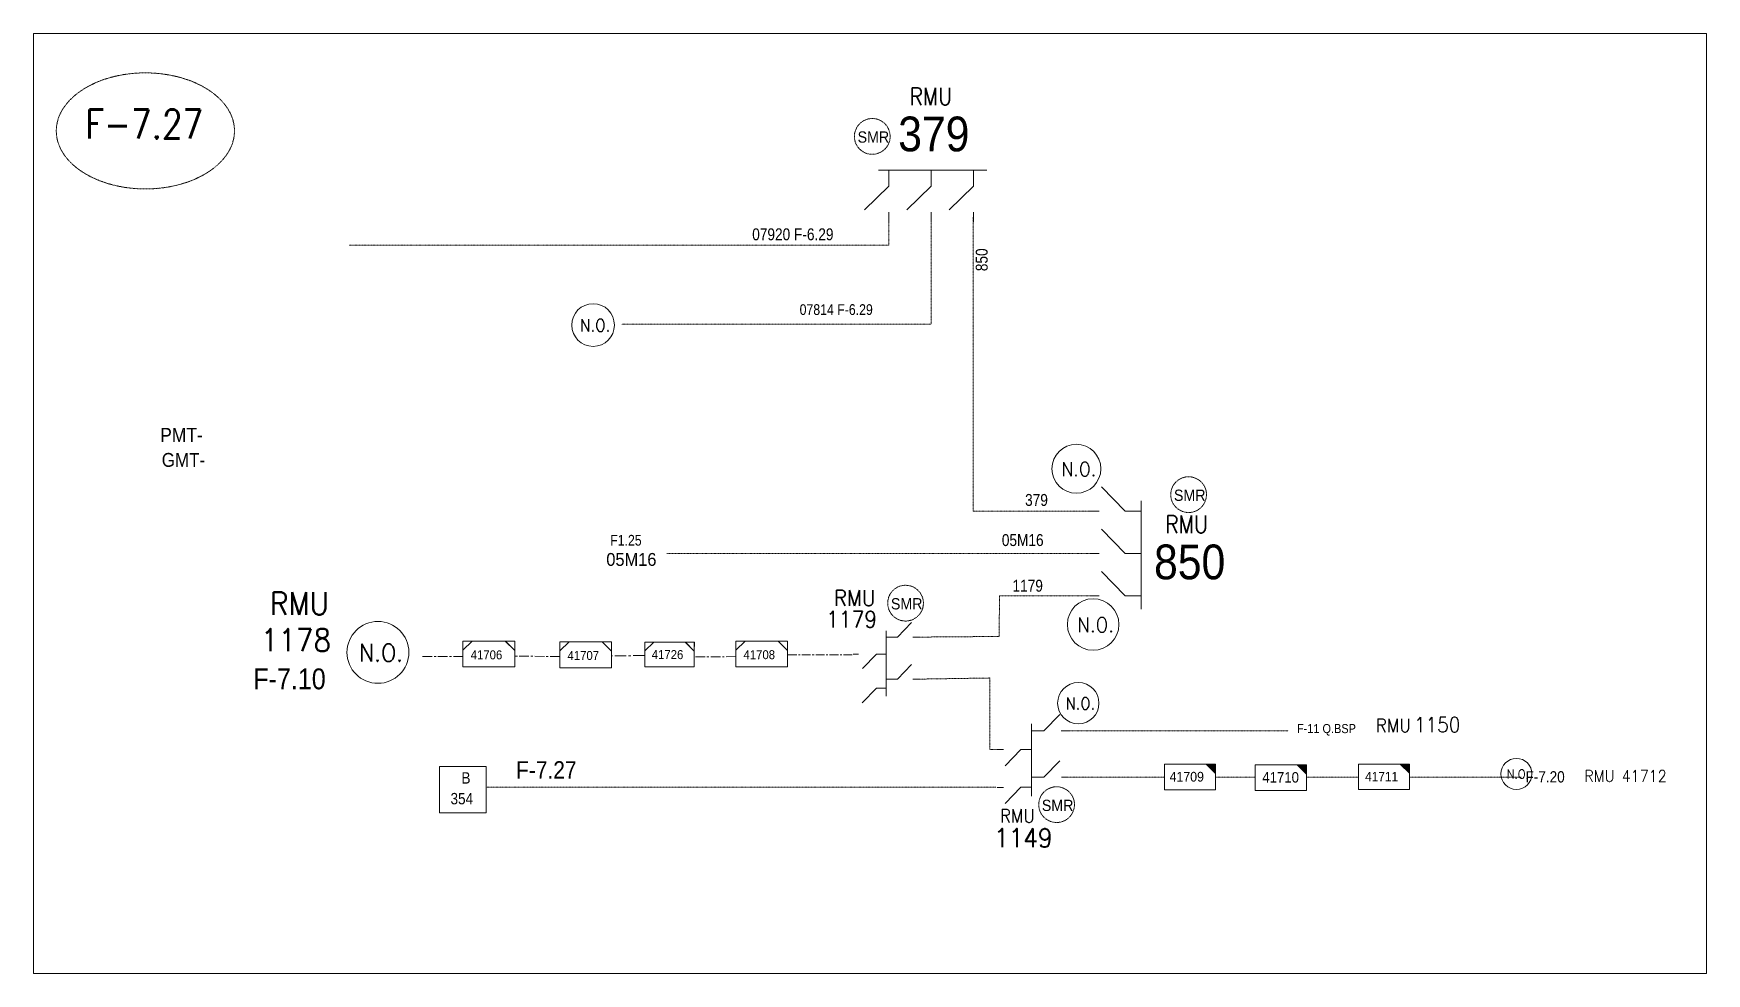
# Model space of a CAD drawing. Header units: metres. Extents: x 65984 to 144644, y -19036 to 23726.
# Drawn here: x 99461 to 100763, y -4875 to -4144 of the extents above; entities that cross this region are included whole.
import ezdxf
from ezdxf.enums import TextEntityAlignment as Align

# ---------------------------------------------------------------- set-up
doc = ezdxf.new("R2010")
doc.units = ezdxf.units.M
doc.header["$MEASUREMENT"] = 0
doc.linetypes.add('( Center )', pattern=[2, 1.25, -0.25, 0.25, -0.25])
doc.linetypes.add('DGN Style 3', pattern=[0.013877, 0, -0.013877])
doc.layers.get('0').update_dxf_attribs({"color": 95, "lineweight": 40})
for name, color, linetype, lineweight in [('d_eos', 111, 'Continuous', 40), ('d_eos no', 121, 'Continuous', 40), ('d_switch', 95, 'Continuous', 40), ('d_tf no', 6, 'Continuous', 40), ('d_ug cable', 95, 'Continuous', 40), ('d_unit sub', 7, 'Continuous', 40), ('FDR  1  16', 234, 'Continuous', 40), ('fedr no', 95, 'Continuous', 40), ('GRID STATION  04', 7, 'Continuous', 40), ('Level 37', 7, 'Continuous', 0), ('O H MAIN FEEDER', 4, 'Continuous', 100), ('SW N O', 114, 'Continuous', 30)]:
    doc.layers.add(name, color=color, linetype=linetype, lineweight=lineweight)
doc.styles.add('NASKHF', font='naskhf.shx', dxfattribs={"height": 8})
doc.styles.add('Style-Arial', font='arial.ttf')
doc.styles.add('Style-ENGINEERING', font='ENGINEERING.shx')
doc.styles.add('Style-msdefault', font='msdefault.shx')
doc.styles.add('Style-simplex', font='simplex.shx')
doc.styles.add('Style-STANDARD', font='STANDARD.shx')

msp = doc.modelspace()

# ---------------------------------------------------------------- texts
at = {"layer": 'd_eos no', "color": 7, "linetype": 'Continuous', "lineweight": 13, "style": 'Style-Arial', "width": 0.88}
for s, height, p in [('PMT-', 11.06, (99559.8, -4450.5)), ('GMT-', 10.78, (99561, -4470))]:
    msp.add_text(s, height=height, dxfattribs=at).set_placement(p, align=Align.TOP_LEFT)
at = {"layer": 'd_eos no', "color": 2, "linetype": 'Continuous', "lineweight": 13, "style": 'Style-Arial', "width": 0.88}
msp.add_text('850', height=27.04, dxfattribs=at).set_placement((100333, -4541.2), align=Align.TOP_LEFT)
at = {"layer": 'd_switch', "color": 55, "linetype": 'Continuous', "lineweight": 13, "style": 'Style-ENGINEERING', "width": 0.857143}
for s, height, p in [('07920 F-6.29', 9.274, (100020.4, -4295.3)), ('07814 F-6.29', 8.346, (100057.3, -4354.3)), ('F1.25', 8.35, (99909.9, -4533.7))]:
    msp.add_text(s, height=height, dxfattribs=at).set_placement(p, align=Align.TOP_LEFT)
at = {"layer": 'd_switch', "color": 251, "linetype": 'Continuous', "lineweight": 30, "style": 'Style-ENGINEERING', "width": 0.857143}
msp.add_text('850', height=9.27, rotation=90, dxfattribs=at).set_placement((100194.3, -4328.6), align=Align.TOP_LEFT)
at = {"layer": 'd_switch', "color": 7, "linetype": 'Continuous', "lineweight": 30, "style": 'Style-ENGINEERING', "width": 0.857143}
for s, p in [('379', (100232.7, -4501.9)), ('05M16', (100214.6, -4533.1)), ('1179', (100222.9, -4568.6))]:
    msp.add_text(s, height=9.27, dxfattribs=at).set_placement(p, align=Align.TOP_LEFT)
at = {"layer": 'd_switch', "color": 2, "linetype": 'Continuous', "lineweight": 13, "style": 'Style-msdefault', "width": 0.9}
for s, height, p in [('F-7.10', 16.22, (99632.2, -4637.6)), ('F-11 Q.BSP', 7.07, (100444.2, -4680.8)), ('F-7.27', 13.52, (99836.7, -4709.7)), ('F-7.20', 8.77, (100622, -4717.5))]:
    msp.add_text(s, height=height, dxfattribs=at).set_placement(p, align=Align.TOP_LEFT)
at = {"layer": 'd_tf no', "color": 1, "linetype": 'Continuous', "lineweight": 13, "style": 'Style-msdefault', "width": 0.945946}
for p in [(100102.4, -4219.9), (100348.5, -4498.5), (100128.3, -4582.9), (100245.7, -4739.7)]:
    msp.add_text('SMR', height=8.75, dxfattribs=at).set_placement(p, align=Align.TOP_LEFT)
at = {"layer": 'd_tf no', "color": 7, "linetype": 'Continuous', "lineweight": 40, "style": 'Style-msdefault', "width": 0.953514}
msp.add_text('05M16', height=10, dxfattribs=at).set_placement((99906.9, -4547.8), align=Align.TOP_LEFT)
at = {"layer": 'd_tf no', "color": 5, "linetype": 'Continuous', "lineweight": 13, "style": 'Style-msdefault', "width": 0.945946}
for s, height, p in [('41706', 6.98, (99801.4, -4623.5)), ('41707', 6.98, (99876.7, -4624)), ('41726', 7, (99942.2, -4623.3)), ('41708', 6.98, (100013.6, -4623.4))]:
    msp.add_text(s, height=height, dxfattribs=at).set_placement(p, align=Align.TOP_LEFT)
at = {"layer": 'd_tf no', "color": 55, "linetype": 'Continuous', "lineweight": 13, "style": 'Style-msdefault', "width": 0.945946}
for s, height, p in [('41709', 7.6, (100345.1, -4718)), ('41710', 8.12, (100417.2, -4718.2))]:
    msp.add_text(s, height=height, dxfattribs=at).set_placement(p, align=Align.TOP_LEFT)
at = {"layer": 'd_tf no', "color": 55, "linetype": 'Continuous', "lineweight": 13, "insert": (100497.2, -4718), "char_height": 7.305, "attachment_point": 1, "style": 'NASKHF'}
msp.add_mtext('\\Fmsdefault;\\H1x;\\W0.945946;41711\\P', dxfattribs=at)
at = {"layer": 'fedr no', "color": 6, "linetype": 'Continuous', "lineweight": 13, "style": 'Style-STANDARD', "width": 0.909091}
msp.add_text('F-7.27', height=22.63, dxfattribs=at).set_placement((99547.5, -4214.2), align=Align.MIDDLE_CENTER)
at = {"layer": 'GRID STATION  04', "color": 121, "linetype": 'Continuous', "lineweight": 13, "style": 'Style-msdefault', "width": 0.888889}
for s, p in [('B', (99794.2, -4718.3)), ('354', (99785.7, -4734.4))]:
    msp.add_text(s, height=8.86, dxfattribs=at).set_placement(p, align=Align.TOP_LEFT)
at = {"layer": 'Level 37', "color": 2, "linetype": 'Continuous', "lineweight": 13, "style": 'Style-simplex', "width": 0.854701}
msp.add_text('RMU', height=13.5, dxfattribs=at).set_placement((100358.4, -4525.5), align=Align.MIDDLE_CENTER)
at = {"layer": 'Level 37', "color": 7, "linetype": 'Continuous', "lineweight": 13, "ltscale": 2.0736, "style": 'Style-simplex', "width": 0.909091}
for s, p in [('RMU', (99668.2, -4587.1)), ('1178', (99665.5, -4615.5))]:
    msp.add_text(s, height=17.52, dxfattribs=at).set_placement(p, align=Align.MIDDLE_CENTER)
at = {"layer": 'Level 37', "color": 2, "linetype": 'Continuous', "lineweight": 13, "ltscale": 1.375482, "style": 'Style-simplex', "width": 0.909091}
msp.add_text('RMU', height=12.32, dxfattribs=at).set_placement((100100.2, -4582.8), align=Align.MIDDLE_CENTER)
at = {"layer": 'Level 37', "color": 2, "linetype": 'Continuous', "lineweight": 13, "ltscale": 1.410088, "style": 'Style-simplex', "width": 0.909091}
msp.add_text('1179', height=12.76, dxfattribs=at).set_placement((100097.7, -4599.4), align=Align.MIDDLE_CENTER)
at = {"layer": 'Level 37', "color": 7, "linetype": 'Continuous', "lineweight": 13, "ltscale": 1.479922, "style": 'Style-simplex', "width": 0.909091}
msp.add_text('RMU', height=10.42, dxfattribs=at).set_placement((100519.2, -4681.9), align=Align.MIDDLE_CENTER)
at = {"layer": 'Level 37', "color": 7, "linetype": 'Continuous', "lineweight": 13, "ltscale": 1.487889, "style": 'Style-simplex', "width": 0.909091}
msp.add_text('1150', height=11.56, dxfattribs=at).set_placement((100553.3, -4681.3), align=Align.MIDDLE_CENTER)
at = {"layer": 'Level 37', "color": 7, "linetype": 'Continuous', "lineweight": 13, "ltscale": 1.227832, "style": 'Style-simplex', "width": 0.909091}
msp.add_text('RMU 41712', height=8.99, dxfattribs=at).set_placement((100699.8, -4721.3), align=Align.MIDDLE_CENTER)
at = {"layer": 'Level 37', "color": 2, "linetype": 'Continuous', "lineweight": 13, "ltscale": 1.394836, "style": 'Style-simplex', "width": 0.909091}
msp.add_text('RMU', height=10.38, dxfattribs=at).set_placement((100226.7, -4752.3), align=Align.MIDDLE_CENTER)
at = {"layer": 'Level 37', "color": 2, "linetype": 'Continuous', "lineweight": 13, "ltscale": 1.728, "style": 'Style-simplex', "width": 0.909091}
msp.add_text('1149', height=14.6, dxfattribs=at).set_placement((100231.3, -4769.4), align=Align.MIDDLE_CENTER)

# ---------------------------------------------------------------- blocks, each defined once
blk = doc.blocks.new('*U1071')
at = {"layer": 'd_eos', "color": 2, "linetype": 'Continuous', "lineweight": 13, "ltscale": 1.725861}
for p, q in [((2.81, 10.59), (-3.99, 17.6)), ((-4.63, 10.59), (-7.46, 10.59)), ((7.46, 10.59), (2.81, 10.59)), ((7.46, 13.65), (7.46, -17.57)), ((2.81, -1.55), (-3.99, 5.45)), ((-4.63, -1.55), (-7.46, -1.55)), ((7.46, -1.55), (2.81, -1.55)), ((2.81, -13.69), (-3.99, -6.69)), ((-4.64, -13.69), (-7.46, -13.69)), ((7.46, -13.7), (2.81, -13.7))]:
    blk.add_line(p, q, dxfattribs=at)
blk = doc.blocks.new('*U1073')
at = {"layer": 'd_eos', "color": 2, "linetype": 'Continuous', "lineweight": 13, "ltscale": 1.725861}
for p, q in [((2.81, 10.59), (-3.99, 17.6)), ((-4.63, 10.59), (-7.46, 10.59)), ((7.46, 10.59), (2.81, 10.59)), ((7.46, 13.65), (7.46, -17.57)), ((2.81, -1.55), (-3.99, 5.45)), ((-4.63, -1.55), (-7.46, -1.55)), ((7.46, -1.55), (2.81, -1.55)), ((2.81, -13.69), (-3.99, -6.69)), ((-4.64, -13.69), (-7.46, -13.69)), ((7.46, -13.7), (2.81, -13.7))]:
    blk.add_line(p, q, dxfattribs=at)
blk = doc.blocks.new('*U1072')
at = {"layer": 'd_eos', "color": 2, "linetype": 'Continuous', "lineweight": 13, "ltscale": 1.725861, "rotation": 90.00000000000006}
blk.add_blockref('*U1073', (0.01, -13.09), dxfattribs=at)
at = {"layer": 'd_eos no', "color": 2, "linetype": 'Continuous', "lineweight": 13, "style": 'Style-Arial', "width": 0.88}
blk.add_text('379', height=10, dxfattribs=at).set_placement((-7.93, 9.78), align=Align.TOP_LEFT)
at = {"layer": 'Level 37', "color": 2, "linetype": 'Continuous', "lineweight": 13, "style": 'Style-simplex', "width": 0.854701}
blk.add_text('RMU', height=4.993, dxfattribs=at).set_placement((1.48, 15.57), align=Align.MIDDLE_CENTER)
blk = doc.blocks.new('*U893')
at = {"layer": 'SW N O', "color": 3, "lineweight": 13}
blk.add_circle((0, 0.01), 16.84, dxfattribs=at)
at = {"layer": 'SW N O', "color": 3, "lineweight": 13, "style": 'Style-STANDARD'}
blk.add_text('N.O.', height=9.6, dxfattribs=at).set_placement((1.68, -0.17), align=Align.MIDDLE_CENTER)
blk = doc.blocks.new('*U3795')
at = {"layer": 'SW N O', "color": 1, "lineweight": 13}
blk.add_circle((0, 0), 16.8, dxfattribs=at)
at = {"layer": 'SW N O', "color": 1, "lineweight": 13, "style": 'Style-STANDARD'}
blk.add_text('N.O.', height=9.6, dxfattribs=at).set_placement((1.7, -0.2), align=Align.MIDDLE_CENTER)
blk = doc.blocks.new('TF_8')
at = {"color": 0, "linetype": 'ByBlock', "lineweight": -2}
blk.add_line((6.3, 4.95), (9.9, 1.35), dxfattribs=at)
blk.add_3dface([(-10.1, 4.95), (9.9, 4.95), (9.9, -5.05), (-10.1, -5.05)], dxfattribs=at)
blk = doc.blocks.new('*U4140')
at = {"layer": 'd_unit sub', "color": 5, "linetype": 'Continuous', "lineweight": 13, "flags": 128}
for points in [[(-9.48, 1.38), (-6.07, 4.73), (-9.48, 4.73)], [(9.49, 1.32), (6.02, 4.73), (9.5, 4.73)]]:
    blk.add_lwpolyline(points, close=True, dxfattribs=at)
at = {"layer": 'd_unit sub', "color": 5, "linetype": 'Continuous', "lineweight": 13, "xscale": 0.94866334575076, "yscale": 0.94866334575076, "zscale": 0.217290168122483, "rotation": 359.9999999999999}
blk.add_blockref('TF_8', (0.1, 0.04), dxfattribs=at)
blk = doc.blocks.new('exist.us-1000kva')
at = {"color": 0, "linetype": 'ByBlock', "lineweight": -2, "flags": 128}
blk.add_lwpolyline([(40, 12.9), (32.8, 20), (40, 20)], close=True, dxfattribs=at)
at = {"color": 0, "linetype": 'ByBlock', "lineweight": -2, "extrusion": (0, 0, -1)}
blk.add_solid([(-40, 12.9), (-32.8, 20), (-40, 20)], dxfattribs=at)
at = {"color": 0, "linetype": 'ByBlock', "lineweight": -2, "xscale": 2, "yscale": 2}
blk.add_blockref('TF_8', (20.2, 10.1), dxfattribs=at)
blk = doc.blocks.new('*U4400')
at = {"layer": 'd_unit sub', "color": 5, "linetype": 'Continuous', "lineweight": 13, "flags": 128}
for points in [[(-9.48, 1.38), (-6.07, 4.73), (-9.48, 4.73)], [(9.49, 1.32), (6.02, 4.73), (9.5, 4.73)]]:
    blk.add_lwpolyline(points, close=True, dxfattribs=at)
at = {"layer": 'd_unit sub', "color": 5, "linetype": 'Continuous', "lineweight": 13, "xscale": 0.9486633457507598, "yscale": 0.9486633457507598, "zscale": 0.204373934486844, "rotation": 359.9999999999999}
blk.add_blockref('TF_8', (0.1, 0.04), dxfattribs=at)

# ---------------------------------------------------------------- linework, layer by layer
at = {"layer": 'd_eos', "color": 2, "linetype": 'Continuous', "lineweight": 13, "ltscale": 1.038397}
for p, q in [((100133.3, -4613.2), (100144.3, -4601.8)), ((100124.7, -4608.3), (100124.7, -4659.1)), ((100125.1, -4613.2), (100133.3, -4613.2)), ((100145.4, -4613.2), (100150, -4613.2)), ((100117.1, -4626.4), (100106.1, -4637.7)), ((100124.7, -4626.4), (100117.1, -4626.4)), ((100124.7, -4645.8), (100133.3, -4645.8)), ((100133.3, -4645.8), (100144.4, -4634.4)), ((100145.4, -4645.8), (100150, -4645.8)), ((100117.1, -4652.8), (100106, -4664.2)), ((100124.7, -4652.8), (100117.1, -4652.8))]:
    msp.add_line(p, q, dxfattribs=at)
at = {"layer": 'd_eos', "color": 2, "linetype": 'Continuous', "lineweight": 13, "ltscale": 0.934557}
msp.add_line((100099, -4626.6), (100103.1, -4626.6), dxfattribs=at)
at = {"layer": 'd_eos', "color": 2, "linetype": 'Continuous', "lineweight": 13, "ltscale": 1.153775}
for p, q in [((100237.8, -4680.6), (100237.8, -4737)), ((100247.3, -4686), (100259.6, -4673.3)), ((100238.3, -4686), (100247.3, -4686)), ((100260.8, -4686), (100265.9, -4686)), ((100216, -4700.7), (100210.9, -4700.7)), ((100229.4, -4700.6), (100217.1, -4713.3)), ((100237.8, -4700.6), (100229.4, -4700.6)), ((100247.4, -4722.2), (100259.7, -4709.5)), ((100237.8, -4722.2), (100247.4, -4722.2)), ((100260.9, -4722.2), (100266, -4722.2)), ((100216, -4730.1), (100210.9, -4730.1)), ((100229.4, -4730), (100217.1, -4742.7)), ((100237.8, -4730), (100229.4, -4730))]:
    msp.add_line(p, q, dxfattribs=at)
at = {"layer": 'd_ug cable', "color": 40, "linetype": 'DGN Style 3', "lineweight": 13}
for p, q in [((100290.4, -4548.2), (99954.1, -4548.2)), ((100437.4, -4686), (100262.1, -4686))]:
    msp.add_line(p, q, dxfattribs=at)
at = {"layer": 'd_ug cable', "color": 3, "linetype": 'DGN Style 3', "lineweight": 13}
for p, q in [((100266, -4722.2), (100341.1, -4722.2)), ((100380.8, -4722.2), (100411.7, -4722.2)), ((100451.5, -4722.2), (100492, -4722.2)), ((100531.8, -4722.2), (100618.9, -4722.2))]:
    msp.add_line(p, q, dxfattribs=at)
at = {"layer": 'd_ug cable', "color": 251, "linetype": 'DGN Style 3', "lineweight": 13, "flags": 128}
for points in [[(99706.8, -4308.4), (100126.7, -4308.4), (100126.7, -4290.3)], [(100159.6, -4290.3), (100159.6, -4304), (100159.6, -4304), (100159.6, -4369.7), (99918.7, -4369.7)]]:
    msp.add_lwpolyline(points, dxfattribs=at)
at = {"layer": 'd_ug cable', "color": 3, "linetype": 'DGN Style 3', "lineweight": 13, "flags": 128}
for points in [[(100192.4, -4286.7), (100192.4, -4515.3), (100282.8, -4515.3)], [(100212.7, -4581), (100212.6, -4612.7), (100150, -4613.2)], [(100212.7, -4581), (100212.7, -4581), (100282.6, -4581)], [(100205.2, -4700.7), (100205.2, -4645), (100148.9, -4645.9)], [(100205.2, -4700.7), (100205.2, -4700.7), (100215.3, -4700.7)], [(99813.7, -4729.9), (99813.7, -4729.9), (100210.3, -4729.9)]]:
    msp.add_lwpolyline(points, dxfattribs=at)
at = {"layer": 'd_ug cable', "color": 2, "linetype": 'DGN Style 3', "lineweight": 0}
for centre in [(100113.8, -4223.8), (100359.9, -4502.4), (100139.7, -4586.8), (100257.2, -4743.5)]:
    msp.add_circle(centre, 13.9, dxfattribs=at)
at = {"layer": 'FDR  1  16', "color": 174, "linetype": '( Center )', "lineweight": 13, "ltscale": 6, "flags": 128}
for points in [[(99795.4, -4628.4), (99795.4, -4628.4), (99762.6, -4628.4)], [(99870.7, -4628.4), (99870.7, -4628.4), (99835.6, -4627.9)], [(100007.7, -4628.4), (100007.7, -4628.4), (99975.3, -4628.5)]]:
    msp.add_lwpolyline(points, dxfattribs=at)
at = {"layer": 'FDR  1  16', "color": 174, "linetype": '( Center )', "lineweight": 13, "ltscale": 7.2, "flags": 128}
msp.add_lwpolyline([(99936.8, -4627.6), (99936.8, -4627.6), (99911, -4627.7)], dxfattribs=at)
at = {"layer": 'FDR  1  16', "color": 174, "linetype": '( Center )', "lineweight": 13, "ltscale": 5.4, "flags": 128}
msp.add_lwpolyline([(100098.2, -4627), (100098.2, -4627), (100047.9, -4626.9)], dxfattribs=at)
at = {"layer": 'fedr no', "color": 82, "linetype": 'DGN Style 3', "lineweight": 13, "true_color": 0x1dc70e}
msp.add_ellipse((99548.3, -4219.5), major_axis=(69.3, 0), ratio=0.651175, dxfattribs=at)
at = {"layer": 'GRID STATION  04', "color": 121, "linetype": 'Continuous', "lineweight": 13, "ltscale": 1.327202, "flags": 128}
msp.add_lwpolyline([(99777.1, -4750), (99813.3, -4750), (99813.3, -4713.8), (99777.1, -4713.8)], close=True, dxfattribs=at)
at = {"layer": 'O H MAIN FEEDER', "color": 140, "linetype": 'Continuous', "lineweight": 13, "flags": 128}
msp.add_lwpolyline([(99461.2, -4143.7), (100762.8, -4143.7), (100762.8, -4874.9), (99461.2, -4874.9)], close=True, dxfattribs=at)

# ---------------------------------------------------------------- block references
at = {"layer": 'd_eos', "color": 2, "linetype": 'Continuous', "lineweight": 13, "ltscale": 1.725861, "xscale": 2.703664926014573, "yscale": 2.703664926014573, "zscale": 2.703664926014573}
msp.add_blockref('*U1071', (100302.9, -4544), dxfattribs=at)
at = {"layer": 'd_unit sub', "color": 5, "linetype": 'Continuous', "lineweight": 13}
for name, p, xscale, yscale, zscale in [('*U4140', (99815.5, -4626.3), 2.121141752393017, 2.121141752393017, 2.121141752393017), ('*U4140', (99890.9, -4626.9), 2.121141752393017, 2.121141752393017, 2.121141752393017), ('*U4400', (99956.1, -4626.8), 2.029676260975881, 2.029676260975881, 2.029676260975881), ('*U4140', (100027.8, -4626.3), 2.121141752393017, 2.121141752393017, 2.121141752393017)]:
    msp.add_blockref(name, p, dxfattribs=dict(at, xscale=xscale, yscale=yscale, zscale=zscale))
at = {"layer": 'd_unit sub', "color": 55, "linetype": 'Continuous', "lineweight": 13, "rotation": 359.9999999999999}
for p, xscale, yscale, zscale in [((100341.1, -4731.9), 0.9935339247049261, 0.9935339247049261, 0.2799987231533764), ((100411.7, -4732.5), 0.9953507882143376, 0.9953507882143376, 0.2799987231533764), ((100492, -4731.8), 0.9938243396639153, 0.9938243396639153, 0.3111096923926405)]:
    msp.add_blockref('exist.us-1000kva', p, dxfattribs=dict(at, xscale=xscale, yscale=yscale, zscale=zscale))
at = {"layer": 'Level 37', "color": 2, "linetype": 'Continuous', "lineweight": 13, "xscale": 2.703664926014573, "yscale": 2.703664926014573, "zscale": 2.703664926014573}
msp.add_blockref('*U1072', (100155.4, -4234.8), dxfattribs=at)
at = {"layer": 'SW N O', "color": 3, "lineweight": 13}
for p, xscale, yscale, zscale in [((99896.6, -4370.5), 0.985956385058483, 0.985956385058483, 0.985956385058483), ((100272.6, -4482.3), 1.129645341670293, 1.129645341670293, 1.129645341670293), ((100285.6, -4603.4), 1.190305434780016, 1.190305434780016, 1.190305434780016), ((99729.2, -4625.1), 1.42836652173602, 1.42836652173602, 1.42836652173602), ((100614.9, -4719.6), 0.7171540849099702, 0.7171540849099702, 0.7171540849099702)]:
    msp.add_blockref('*U893', p, dxfattribs=dict(at, xscale=xscale, yscale=yscale, zscale=zscale))
at = {"layer": 'SW N O', "color": 1, "lineweight": 13, "xscale": 0.9565607933754381, "yscale": 0.9565607933754381, "zscale": 0.9565607933754381}
msp.add_blockref('*U3795', (100274.1, -4664.6), dxfattribs=at)

msp.set_redraw_order([(e.dxf.handle, doc.entitydb.next_handle()) for e in msp.query("TEXT MTEXT ATTDEF DIMENSION ARC_DIMENSION")])  # texts and dimensions are drawn at this point

doc.saveas('drawing.dxf')
